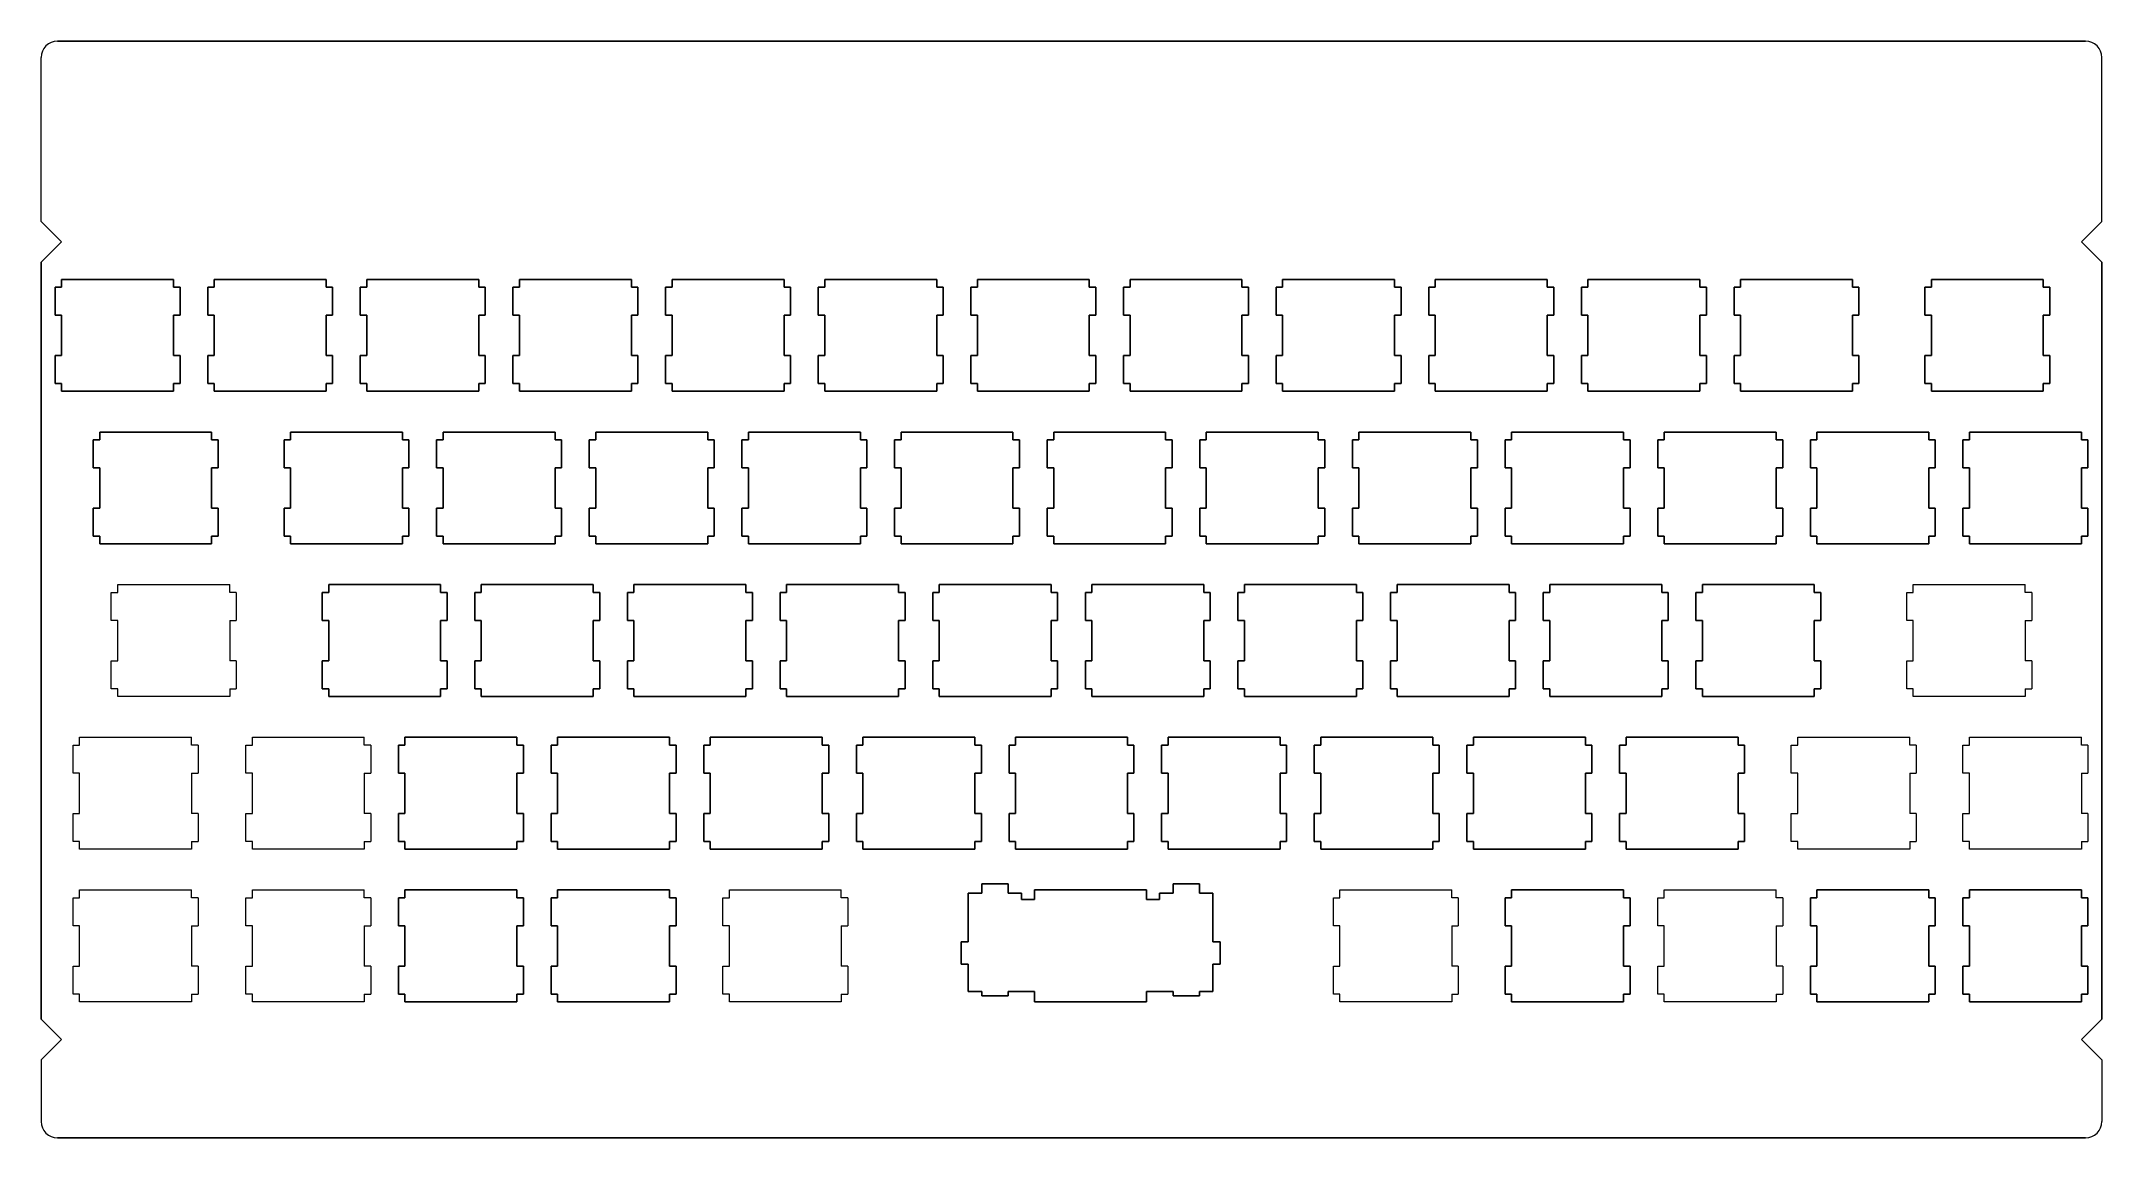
# Model space of a CAD drawing. Header units: inches. Extents: x 0.2 to 10.4, y -0.2 to 5.2.
import ezdxf

# ---------------------------------------------------------------- set-up
doc = ezdxf.new("R2010")
doc.units = ezdxf.units.IN
doc.header["$MEASUREMENT"] = 0
doc.layers.get('0').update_dxf_attribs({"lineweight": 0, "true_color": 0xffffff})
doc.layers.add('BLACK', color=1, linetype='Continuous', true_color=0xff0000)

msp = doc.modelspace()

# ---------------------------------------------------------------- linework, layer by layer
for p, q in [((0.225, 4.295), (0.225, 5.1)), ((10.35, 4.295), (10.35, 5.1)), ((0.225, 0.175), (0.225, -0.1275)), ((10.35, 0.175), (10.35, -0.1275))]:
    msp.add_line(p, q)
at = {"color": 7, "true_color": 0xffffff}
for p, q in [((0.56925, 2.4714), (0.60125, 2.4714)), ((0.56925, 2.3336), (0.56925, 2.4714)), ((0.60125, 2.4714), (0.60125, 2.51)), ((0.60125, 2.51), (1.15125, 2.51)), ((1.15125, 2.4714), (1.15125, 2.51)), ((1.18325, 2.4714), (1.15125, 2.4714)), ((1.18325, 2.4714), (1.18325, 2.3336)), ((9.39175, 2.4714), (9.42375, 2.4714)), ((9.39175, 2.3336), (9.39175, 2.4714)), ((9.42375, 2.4714), (9.42375, 2.51)), ((9.42375, 2.51), (9.97375, 2.51)), ((9.97375, 2.4714), (9.97375, 2.51)), ((10.00575, 2.4714), (9.97375, 2.4714)), ((10.00575, 2.4714), (10.00575, 2.3336)), ((0.60125, 2.3336), (0.56925, 2.3336)), ((0.60125, 2.1364), (0.60125, 2.3336)), ((1.15125, 2.3336), (1.15125, 2.1364)), ((1.15125, 2.3336), (1.18325, 2.3336)), ((9.42375, 2.3336), (9.39175, 2.3336)), ((9.42375, 2.1364), (9.42375, 2.3336)), ((9.97375, 2.3336), (10.00575, 2.3336)), ((9.97375, 2.3336), (9.97375, 2.1364)), ((0.56925, 2.1364), (0.60125, 2.1364)), ((0.56925, 1.9986), (0.56925, 2.1364)), ((1.18325, 2.1364), (1.15125, 2.1364)), ((1.18325, 2.1364), (1.18325, 1.9986)), ((9.39175, 2.1364), (9.42375, 2.1364)), ((9.39175, 1.9986), (9.39175, 2.1364)), ((10.00575, 2.1364), (9.97375, 2.1364)), ((10.00575, 2.1364), (10.00575, 1.9986)), ((0.60125, 1.9986), (0.56925, 1.9986)), ((0.60125, 1.96), (0.60125, 1.9986)), ((1.15125, 1.96), (0.60125, 1.96)), ((1.15125, 1.9986), (1.15125, 1.96)), ((1.15125, 1.9986), (1.18325, 1.9986)), ((9.42375, 1.9986), (9.39175, 1.9986)), ((9.42375, 1.96), (9.42375, 1.9986)), ((9.97375, 1.96), (9.42375, 1.96)), ((9.97375, 1.9986), (9.97375, 1.96)), ((9.97375, 1.9986), (10.00575, 1.9986)), ((0.38175, 1.7214), (0.41375, 1.7214)), ((0.38175, 1.5836), (0.38175, 1.7214)), ((0.41375, 1.7214), (0.41375, 1.76)), ((0.41375, 1.76), (0.96375, 1.76)), ((0.96375, 1.7214), (0.96375, 1.76)), ((0.99575, 1.7214), (0.96375, 1.7214)), ((0.99575, 1.7214), (0.99575, 1.5836)), ((1.2305, 1.7214), (1.2625, 1.7214)), ((1.2305, 1.5836), (1.2305, 1.7214)), ((1.2625, 1.7214), (1.2625, 1.76)), ((1.2625, 1.76), (1.8125, 1.76)), ((1.8125, 1.7214), (1.8125, 1.76)), ((1.8445, 1.7214), (1.8125, 1.7214)), ((1.8445, 1.7214), (1.8445, 1.5836)), ((8.82425, 1.7214), (8.85625, 1.7214)), ((8.82425, 1.5836), (8.82425, 1.7214)), ((8.85625, 1.7214), (8.85625, 1.76)), ((8.85625, 1.76), (9.40625, 1.76)), ((9.40625, 1.7214), (9.40625, 1.76)), ((9.43825, 1.7214), (9.40625, 1.7214)), ((9.43825, 1.7214), (9.43825, 1.5836)), ((9.668, 1.7214), (9.7, 1.7214)), ((9.668, 1.5836), (9.668, 1.7214)), ((9.7, 1.7214), (9.7, 1.76)), ((9.7, 1.76), (10.25, 1.76)), ((10.25, 1.7214), (10.25, 1.76)), ((10.282, 1.7214), (10.25, 1.7214)), ((10.282, 1.7214), (10.282, 1.5836)), ((0.41375, 1.5836), (0.38175, 1.5836)), ((0.41375, 1.3864), (0.41375, 1.5836)), ((0.96375, 1.5836), (0.99575, 1.5836)), ((0.96375, 1.5836), (0.96375, 1.3864)), ((1.2625, 1.5836), (1.2305, 1.5836)), ((1.2625, 1.3864), (1.2625, 1.5836)), ((1.8125, 1.5836), (1.8445, 1.5836)), ((1.8125, 1.5836), (1.8125, 1.3864)), ((8.85625, 1.5836), (8.82425, 1.5836)), ((8.85625, 1.3864), (8.85625, 1.5836)), ((9.40625, 1.5836), (9.43825, 1.5836)), ((9.40625, 1.5836), (9.40625, 1.3864)), ((9.7, 1.5836), (9.668, 1.5836)), ((9.7, 1.3864), (9.7, 1.5836)), ((10.25, 1.5836), (10.282, 1.5836)), ((10.25, 1.5836), (10.25, 1.3864)), ((0.38175, 1.3864), (0.41375, 1.3864)), ((0.38175, 1.2486), (0.38175, 1.3864)), ((0.99575, 1.3864), (0.96375, 1.3864)), ((0.99575, 1.3864), (0.99575, 1.2486)), ((1.2305, 1.3864), (1.2625, 1.3864)), ((1.2305, 1.2486), (1.2305, 1.3864)), ((1.8445, 1.3864), (1.8125, 1.3864)), ((1.8445, 1.3864), (1.8445, 1.2486)), ((8.82425, 1.3864), (8.85625, 1.3864)), ((8.82425, 1.2486), (8.82425, 1.3864)), ((9.43825, 1.3864), (9.40625, 1.3864)), ((9.43825, 1.3864), (9.43825, 1.2486)), ((9.668, 1.3864), (9.7, 1.3864)), ((9.668, 1.2486), (9.668, 1.3864)), ((10.282, 1.3864), (10.25, 1.3864)), ((10.282, 1.3864), (10.282, 1.2486)), ((0.41375, 1.2486), (0.38175, 1.2486)), ((0.41375, 1.21), (0.41375, 1.2486)), ((0.96375, 1.2486), (0.99575, 1.2486)), ((0.96375, 1.2486), (0.96375, 1.21)), ((1.2625, 1.2486), (1.2305, 1.2486)), ((1.2625, 1.21), (1.2625, 1.2486)), ((1.8125, 1.2486), (1.8125, 1.21)), ((1.8125, 1.2486), (1.8445, 1.2486)), ((8.85625, 1.2486), (8.82425, 1.2486)), ((8.85625, 1.21), (8.85625, 1.2486)), ((9.40625, 1.2486), (9.40625, 1.21)), ((9.40625, 1.2486), (9.43825, 1.2486)), ((9.7, 1.2486), (9.668, 1.2486)), ((9.7, 1.21), (9.7, 1.2486)), ((10.25, 1.2486), (10.25, 1.21)), ((10.25, 1.2486), (10.282, 1.2486)), ((0.96375, 1.21), (0.41375, 1.21)), ((1.8125, 1.21), (1.2625, 1.21)), ((9.40625, 1.21), (8.85625, 1.21)), ((10.25, 1.21), (9.7, 1.21)), ((0.38175, 0.8336), (0.38175, 0.9714)), ((0.38175, 0.9714), (0.41375, 0.9714)), ((0.41375, 0.9714), (0.41375, 1.01)), ((0.41375, 1.01), (0.96375, 1.01)), ((0.96375, 0.9714), (0.96375, 1.01)), ((0.99575, 0.9714), (0.96375, 0.9714)), ((0.99575, 0.9714), (0.99575, 0.8336)), ((1.2305, 0.8336), (1.2305, 0.9714)), ((1.2305, 0.9714), (1.2625, 0.9714)), ((1.2625, 0.9714), (1.2625, 1.01)), ((1.2625, 1.01), (1.8125, 1.01)), ((1.8125, 0.9714), (1.8125, 1.01)), ((1.8445, 0.9714), (1.8125, 0.9714)), ((1.8445, 0.9714), (1.8445, 0.8336)), ((3.57425, 0.9714), (3.60625, 0.9714)), ((3.57425, 0.8336), (3.57425, 0.9714)), ((3.60625, 0.9714), (3.60625, 1.01)), ((3.60625, 1.01), (4.15625, 1.01)), ((4.15625, 0.9714), (4.15625, 1.01)), ((4.18825, 0.9714), (4.15625, 0.9714)), ((4.18825, 0.9714), (4.18825, 0.8336)), ((6.57425, 0.8336), (6.57425, 0.9714)), ((6.57425, 0.9714), (6.60625, 0.9714)), ((6.60625, 0.9714), (6.60625, 1.01)), ((6.60625, 1.01), (7.15625, 1.01)), ((7.15625, 0.9714), (7.15625, 1.01)), ((7.18825, 0.9714), (7.15625, 0.9714)), ((7.18825, 0.9714), (7.18825, 0.8336)), ((8.168, 0.9714), (8.2, 0.9714)), ((8.168, 0.8336), (8.168, 0.9714)), ((8.2, 0.9714), (8.2, 1.01)), ((8.2, 1.01), (8.75, 1.01)), ((8.75, 0.9714), (8.75, 1.01)), ((8.782, 0.9714), (8.75, 0.9714)), ((8.782, 0.9714), (8.782, 0.8336)), ((0.41375, 0.8336), (0.38175, 0.8336)), ((0.41375, 0.6364), (0.41375, 0.8336)), ((0.96375, 0.8336), (0.99575, 0.8336)), ((0.96375, 0.8336), (0.96375, 0.6364)), ((1.2625, 0.8336), (1.2305, 0.8336)), ((1.2625, 0.6364), (1.2625, 0.8336)), ((1.8125, 0.8336), (1.8445, 0.8336)), ((1.8125, 0.8336), (1.8125, 0.6364)), ((3.60625, 0.8336), (3.57425, 0.8336)), ((3.60625, 0.6364), (3.60625, 0.8336)), ((4.15625, 0.8336), (4.15625, 0.6364)), ((4.15625, 0.8336), (4.18825, 0.8336)), ((6.60625, 0.8336), (6.57425, 0.8336)), ((6.60625, 0.6364), (6.60625, 0.8336)), ((7.15625, 0.8336), (7.18825, 0.8336)), ((7.15625, 0.8336), (7.15625, 0.6364)), ((8.2, 0.8336), (8.168, 0.8336)), ((8.2, 0.6364), (8.2, 0.8336)), ((8.75, 0.8336), (8.782, 0.8336)), ((8.75, 0.8336), (8.75, 0.6364)), ((0.38175, 0.4986), (0.38175, 0.6364)), ((0.38175, 0.6364), (0.41375, 0.6364)), ((0.99575, 0.6364), (0.96375, 0.6364)), ((0.99575, 0.6364), (0.99575, 0.4986)), ((1.2305, 0.4986), (1.2305, 0.6364)), ((1.2305, 0.6364), (1.2625, 0.6364)), ((1.8445, 0.6364), (1.8125, 0.6364)), ((1.8445, 0.6364), (1.8445, 0.4986)), ((3.57425, 0.6364), (3.60625, 0.6364)), ((3.57425, 0.4986), (3.57425, 0.6364)), ((4.18825, 0.6364), (4.15625, 0.6364)), ((4.18825, 0.6364), (4.18825, 0.4986)), ((6.57425, 0.4986), (6.57425, 0.6364)), ((6.57425, 0.6364), (6.60625, 0.6364)), ((7.18825, 0.6364), (7.15625, 0.6364)), ((7.18825, 0.6364), (7.18825, 0.4986)), ((8.168, 0.6364), (8.2, 0.6364)), ((8.168, 0.4986), (8.168, 0.6364)), ((8.782, 0.6364), (8.75, 0.6364)), ((8.782, 0.6364), (8.782, 0.4986)), ((0.41375, 0.4986), (0.38175, 0.4986)), ((0.41375, 0.46), (0.41375, 0.4986)), ((0.96375, 0.46), (0.41375, 0.46)), ((0.96375, 0.4986), (0.99575, 0.4986)), ((0.96375, 0.4986), (0.96375, 0.46)), ((1.2625, 0.4986), (1.2305, 0.4986)), ((1.2625, 0.46), (1.2625, 0.4986)), ((1.8125, 0.46), (1.2625, 0.46)), ((1.8125, 0.4986), (1.8445, 0.4986)), ((1.8125, 0.4986), (1.8125, 0.46)), ((3.60625, 0.4986), (3.57425, 0.4986)), ((3.60625, 0.46), (3.60625, 0.4986)), ((4.15625, 0.46), (3.60625, 0.46)), ((4.15625, 0.4986), (4.18825, 0.4986)), ((4.15625, 0.4986), (4.15625, 0.46)), ((6.60625, 0.4986), (6.57425, 0.4986)), ((6.60625, 0.46), (6.60625, 0.4986)), ((7.15625, 0.46), (6.60625, 0.46)), ((7.15625, 0.4986), (7.18825, 0.4986)), ((7.15625, 0.4986), (7.15625, 0.46)), ((8.2, 0.4986), (8.168, 0.4986)), ((8.2, 0.46), (8.2, 0.4986)), ((8.75, 0.46), (8.2, 0.46)), ((8.75, 0.4986), (8.75, 0.46)), ((8.75, 0.4986), (8.782, 0.4986))]:
    msp.add_line(p, q, dxfattribs=at)
for centre, start, end in [((0.305, 5.1), 90, 180), ((10.27, 5.1), 0, 90), ((0.305, -0.1275), 180, 270), ((10.27, -0.1275), 270, 0)]:
    msp.add_arc(centre, 0.08, start, end, dxfattribs=at)
at = {"layer": 'BLACK', "color": 7, "true_color": 0xffffff}
for p, q in [((10.27, 5.18), (0.305, 5.18)), ((0.325, 4.195), (0.225, 4.295)), ((10.35, 4.295), (10.25, 4.195)), ((0.325, 4.195), (0.225, 4.095)), ((10.25, 4.195), (10.35, 4.095)), ((0.225, 4.095), (0.225, 0.375)), ((10.35, 4.095), (10.35, 0.375)), ((0.293, 3.8336), (0.293, 3.9714)), ((0.293, 3.9714), (0.325, 3.9714)), ((0.325, 4.01), (0.875, 4.01)), ((0.325, 3.9714), (0.325, 4.01)), ((0.875, 4.01), (0.875, 3.9714)), ((0.875, 3.9714), (0.907, 3.9714)), ((0.907, 3.9714), (0.907, 3.8336)), ((1.043, 3.8336), (1.043, 3.9714)), ((1.043, 3.9714), (1.075, 3.9714)), ((1.075, 4.01), (1.625, 4.01)), ((1.075, 3.9714), (1.075, 4.01)), ((1.625, 4.01), (1.625, 3.9714)), ((1.625, 3.9714), (1.657, 3.9714)), ((1.657, 3.9714), (1.657, 3.8336)), ((1.793, 3.8336), (1.793, 3.9714)), ((1.793, 3.9714), (1.825, 3.9714)), ((1.825, 4.01), (2.375, 4.01)), ((1.825, 3.9714), (1.825, 4.01)), ((2.375, 4.01), (2.375, 3.9714)), ((2.375, 3.9714), (2.407, 3.9714)), ((2.407, 3.9714), (2.407, 3.8336)), ((2.543, 3.8336), (2.543, 3.9714)), ((2.543, 3.9714), (2.575, 3.9714)), ((2.575, 4.01), (3.125, 4.01)), ((2.575, 3.9714), (2.575, 4.01)), ((3.125, 4.01), (3.125, 3.9714)), ((3.125, 3.9714), (3.157, 3.9714)), ((3.157, 3.9714), (3.157, 3.8336)), ((3.293, 3.8336), (3.293, 3.9714)), ((3.293, 3.9714), (3.325, 3.9714)), ((3.325, 3.9714), (3.325, 4.01)), ((3.325, 4.01), (3.875, 4.01)), ((3.875, 4.01), (3.875, 3.9714)), ((3.875, 3.9714), (3.907, 3.9714)), ((3.907, 3.9714), (3.907, 3.8336)), ((4.043, 3.8336), (4.043, 3.9714)), ((4.043, 3.9714), (4.075, 3.9714)), ((4.075, 3.9714), (4.075, 4.01)), ((4.075, 4.01), (4.625, 4.01)), ((4.625, 4.01), (4.625, 3.9714)), ((4.625, 3.9714), (4.657, 3.9714)), ((4.657, 3.9714), (4.657, 3.8336)), ((4.793, 3.8336), (4.793, 3.9714)), ((4.793, 3.9714), (4.825, 3.9714)), ((4.825, 4.01), (5.375, 4.01)), ((4.825, 3.9714), (4.825, 4.01)), ((5.375, 4.01), (5.375, 3.9714)), ((5.375, 3.9714), (5.407, 3.9714)), ((5.407, 3.9714), (5.407, 3.8336)), ((5.543, 3.8336), (5.543, 3.9714)), ((5.543, 3.9714), (5.575, 3.9714)), ((5.575, 4.01), (6.125, 4.01)), ((5.575, 3.9714), (5.575, 4.01)), ((6.125, 4.01), (6.125, 3.9714)), ((6.125, 3.9714), (6.157, 3.9714)), ((6.157, 3.9714), (6.157, 3.8336)), ((6.293, 3.8336), (6.293, 3.9714)), ((6.293, 3.9714), (6.325, 3.9714)), ((6.325, 4.01), (6.875, 4.01)), ((6.325, 3.9714), (6.325, 4.01)), ((6.875, 4.01), (6.875, 3.9714)), ((6.875, 3.9714), (6.907, 3.9714)), ((6.907, 3.9714), (6.907, 3.8336)), ((7.043, 3.8336), (7.043, 3.9714)), ((7.043, 3.9714), (7.075, 3.9714)), ((7.075, 4.01), (7.625, 4.01)), ((7.075, 3.9714), (7.075, 4.01)), ((7.625, 4.01), (7.625, 3.9714)), ((7.625, 3.9714), (7.657, 3.9714)), ((7.657, 3.9714), (7.657, 3.8336)), ((7.793, 3.8336), (7.793, 3.9714)), ((7.793, 3.9714), (7.825, 3.9714)), ((7.825, 4.01), (8.375, 4.01)), ((7.825, 3.9714), (7.825, 4.01)), ((8.375, 4.01), (8.375, 3.9714)), ((8.375, 3.9714), (8.407, 3.9714)), ((8.407, 3.9714), (8.407, 3.8336)), ((8.543, 3.8336), (8.543, 3.9714)), ((8.543, 3.9714), (8.575, 3.9714)), ((8.575, 4.01), (9.125, 4.01)), ((8.575, 3.9714), (8.575, 4.01)), ((9.125, 4.01), (9.125, 3.9714)), ((9.125, 3.9714), (9.157, 3.9714)), ((9.157, 3.9714), (9.157, 3.8336)), ((9.4805, 3.8336), (9.4805, 3.9714)), ((9.4805, 3.9714), (9.5125, 3.9714)), ((9.5125, 3.9714), (9.5125, 4.01)), ((9.5125, 4.01), (10.0625, 4.01)), ((10.0625, 4.01), (10.0625, 3.9714)), ((10.0625, 3.9714), (10.0945, 3.9714)), ((10.0945, 3.9714), (10.0945, 3.8336)), ((0.325, 3.8336), (0.293, 3.8336)), ((0.325, 3.6364), (0.325, 3.8336)), ((0.907, 3.8336), (0.875, 3.8336)), ((0.875, 3.8336), (0.875, 3.6364)), ((1.075, 3.8336), (1.043, 3.8336)), ((1.075, 3.6364), (1.075, 3.8336)), ((1.657, 3.8336), (1.625, 3.8336)), ((1.625, 3.8336), (1.625, 3.6364)), ((1.825, 3.8336), (1.793, 3.8336)), ((1.825, 3.6364), (1.825, 3.8336)), ((2.407, 3.8336), (2.375, 3.8336)), ((2.375, 3.8336), (2.375, 3.6364)), ((2.575, 3.8336), (2.543, 3.8336)), ((2.575, 3.6364), (2.575, 3.8336)), ((3.157, 3.8336), (3.125, 3.8336)), ((3.125, 3.8336), (3.125, 3.6364)), ((3.325, 3.8336), (3.293, 3.8336)), ((3.325, 3.6364), (3.325, 3.8336)), ((3.907, 3.8336), (3.875, 3.8336)), ((3.875, 3.8336), (3.875, 3.6364)), ((4.075, 3.8336), (4.043, 3.8336)), ((4.075, 3.6364), (4.075, 3.8336)), ((4.657, 3.8336), (4.625, 3.8336)), ((4.625, 3.8336), (4.625, 3.6364)), ((4.825, 3.8336), (4.793, 3.8336)), ((4.825, 3.6364), (4.825, 3.8336)), ((5.407, 3.8336), (5.375, 3.8336)), ((5.375, 3.8336), (5.375, 3.6364)), ((5.575, 3.8336), (5.543, 3.8336)), ((5.575, 3.6364), (5.575, 3.8336)), ((6.157, 3.8336), (6.125, 3.8336)), ((6.125, 3.8336), (6.125, 3.6364)), ((6.325, 3.8336), (6.293, 3.8336)), ((6.325, 3.6364), (6.325, 3.8336)), ((6.907, 3.8336), (6.875, 3.8336)), ((6.875, 3.8336), (6.875, 3.6364)), ((7.075, 3.8336), (7.043, 3.8336)), ((7.075, 3.6364), (7.075, 3.8336)), ((7.657, 3.8336), (7.625, 3.8336)), ((7.625, 3.8336), (7.625, 3.6364)), ((7.825, 3.8336), (7.793, 3.8336)), ((7.825, 3.6364), (7.825, 3.8336)), ((8.407, 3.8336), (8.375, 3.8336)), ((8.375, 3.8336), (8.375, 3.6364)), ((8.575, 3.8336), (8.543, 3.8336)), ((8.575, 3.6364), (8.575, 3.8336)), ((9.157, 3.8336), (9.125, 3.8336)), ((9.125, 3.8336), (9.125, 3.6364)), ((9.5125, 3.8336), (9.4805, 3.8336)), ((9.5125, 3.6364), (9.5125, 3.8336)), ((10.0945, 3.8336), (10.0625, 3.8336)), ((10.0625, 3.8336), (10.0625, 3.6364)), ((0.293, 3.4986), (0.293, 3.6364)), ((0.293, 3.6364), (0.325, 3.6364)), ((0.875, 3.6364), (0.907, 3.6364)), ((0.907, 3.6364), (0.907, 3.4986)), ((1.043, 3.4986), (1.043, 3.6364)), ((1.043, 3.6364), (1.075, 3.6364)), ((1.625, 3.6364), (1.657, 3.6364)), ((1.657, 3.6364), (1.657, 3.4986)), ((1.793, 3.4986), (1.793, 3.6364)), ((1.793, 3.6364), (1.825, 3.6364)), ((2.375, 3.6364), (2.407, 3.6364)), ((2.407, 3.6364), (2.407, 3.4986)), ((2.543, 3.4986), (2.543, 3.6364)), ((2.543, 3.6364), (2.575, 3.6364)), ((3.125, 3.6364), (3.157, 3.6364)), ((3.157, 3.6364), (3.157, 3.4986)), ((3.293, 3.4986), (3.293, 3.6364)), ((3.293, 3.6364), (3.325, 3.6364)), ((3.875, 3.6364), (3.907, 3.6364)), ((3.907, 3.6364), (3.907, 3.4986)), ((4.043, 3.4986), (4.043, 3.6364)), ((4.043, 3.6364), (4.075, 3.6364)), ((4.625, 3.6364), (4.657, 3.6364)), ((4.657, 3.6364), (4.657, 3.4986)), ((4.793, 3.4986), (4.793, 3.6364)), ((4.793, 3.6364), (4.825, 3.6364)), ((5.375, 3.6364), (5.407, 3.6364)), ((5.407, 3.6364), (5.407, 3.4986)), ((5.543, 3.4986), (5.543, 3.6364)), ((5.543, 3.6364), (5.575, 3.6364)), ((6.125, 3.6364), (6.157, 3.6364)), ((6.157, 3.6364), (6.157, 3.4986)), ((6.293, 3.4986), (6.293, 3.6364)), ((6.293, 3.6364), (6.325, 3.6364)), ((6.875, 3.6364), (6.907, 3.6364)), ((6.907, 3.6364), (6.907, 3.4986)), ((7.043, 3.4986), (7.043, 3.6364)), ((7.043, 3.6364), (7.075, 3.6364)), ((7.625, 3.6364), (7.657, 3.6364)), ((7.657, 3.6364), (7.657, 3.4986)), ((7.793, 3.4986), (7.793, 3.6364)), ((7.793, 3.6364), (7.825, 3.6364)), ((8.375, 3.6364), (8.407, 3.6364)), ((8.407, 3.6364), (8.407, 3.4986)), ((8.543, 3.4986), (8.543, 3.6364)), ((8.543, 3.6364), (8.575, 3.6364)), ((9.125, 3.6364), (9.157, 3.6364)), ((9.157, 3.6364), (9.157, 3.4986)), ((9.4805, 3.4986), (9.4805, 3.6364)), ((9.4805, 3.6364), (9.5125, 3.6364)), ((10.0625, 3.6364), (10.0945, 3.6364)), ((10.0945, 3.6364), (10.0945, 3.4986)), ((0.325, 3.4986), (0.293, 3.4986)), ((0.325, 3.46), (0.325, 3.4986)), ((0.875, 3.46), (0.325, 3.46)), ((0.907, 3.4986), (0.875, 3.4986)), ((0.875, 3.4986), (0.875, 3.46)), ((1.075, 3.4986), (1.043, 3.4986)), ((1.075, 3.46), (1.075, 3.4986)), ((1.625, 3.46), (1.075, 3.46)), ((1.657, 3.4986), (1.625, 3.4986)), ((1.625, 3.4986), (1.625, 3.46)), ((1.825, 3.4986), (1.793, 3.4986)), ((1.825, 3.46), (1.825, 3.4986)), ((2.375, 3.46), (1.825, 3.46)), ((2.407, 3.4986), (2.375, 3.4986)), ((2.375, 3.4986), (2.375, 3.46)), ((2.575, 3.4986), (2.543, 3.4986)), ((2.575, 3.46), (2.575, 3.4986)), ((3.125, 3.46), (2.575, 3.46)), ((3.157, 3.4986), (3.125, 3.4986)), ((3.125, 3.4986), (3.125, 3.46)), ((3.325, 3.4986), (3.293, 3.4986)), ((3.325, 3.46), (3.325, 3.4986)), ((3.875, 3.46), (3.325, 3.46)), ((3.907, 3.4986), (3.875, 3.4986)), ((3.875, 3.4986), (3.875, 3.46)), ((4.075, 3.4986), (4.043, 3.4986)), ((4.075, 3.46), (4.075, 3.4986)), ((4.625, 3.46), (4.075, 3.46)), ((4.657, 3.4986), (4.625, 3.4986)), ((4.625, 3.4986), (4.625, 3.46)), ((4.825, 3.4986), (4.793, 3.4986)), ((4.825, 3.46), (4.825, 3.4986)), ((5.375, 3.46), (4.825, 3.46)), ((5.407, 3.4986), (5.375, 3.4986)), ((5.375, 3.4986), (5.375, 3.46)), ((5.575, 3.4986), (5.543, 3.4986)), ((5.575, 3.46), (5.575, 3.4986)), ((6.125, 3.46), (5.575, 3.46)), ((6.157, 3.4986), (6.125, 3.4986)), ((6.125, 3.4986), (6.125, 3.46)), ((6.325, 3.4986), (6.293, 3.4986)), ((6.325, 3.46), (6.325, 3.4986)), ((6.875, 3.46), (6.325, 3.46)), ((6.907, 3.4986), (6.875, 3.4986)), ((6.875, 3.4986), (6.875, 3.46)), ((7.075, 3.4986), (7.043, 3.4986)), ((7.075, 3.46), (7.075, 3.4986)), ((7.625, 3.46), (7.075, 3.46)), ((7.657, 3.4986), (7.625, 3.4986)), ((7.625, 3.4986), (7.625, 3.46)), ((7.825, 3.4986), (7.793, 3.4986)), ((7.825, 3.46), (7.825, 3.4986)), ((8.375, 3.46), (7.825, 3.46)), ((8.407, 3.4986), (8.375, 3.4986)), ((8.375, 3.4986), (8.375, 3.46)), ((8.575, 3.4986), (8.543, 3.4986)), ((8.575, 3.46), (8.575, 3.4986)), ((9.125, 3.46), (8.575, 3.46)), ((9.157, 3.4986), (9.125, 3.4986)), ((9.125, 3.4986), (9.125, 3.46)), ((9.5125, 3.4986), (9.4805, 3.4986)), ((9.5125, 3.46), (9.5125, 3.4986)), ((10.0625, 3.46), (9.5125, 3.46)), ((10.0625, 3.4986), (10.0625, 3.46)), ((10.0945, 3.4986), (10.0625, 3.4986)), ((0.5125, 3.26), (1.0625, 3.26)), ((0.5125, 3.2214), (0.5125, 3.26)), ((1.0625, 3.26), (1.0625, 3.2214)), ((1.45, 3.26), (2, 3.26)), ((1.45, 3.2214), (1.45, 3.26)), ((2, 3.26), (2, 3.2214)), ((2.2, 3.26), (2.75, 3.26)), ((2.2, 3.2214), (2.2, 3.26)), ((2.75, 3.26), (2.75, 3.2214)), ((2.95, 3.26), (3.5, 3.26)), ((2.95, 3.2214), (2.95, 3.26)), ((3.5, 3.26), (3.5, 3.2214)), ((3.7, 3.26), (4.25, 3.26)), ((3.7, 3.2214), (3.7, 3.26)), ((4.25, 3.26), (4.25, 3.2214)), ((4.45, 3.26), (5, 3.26)), ((4.45, 3.2214), (4.45, 3.26)), ((5, 3.26), (5, 3.2214)), ((5.2, 3.26), (5.75, 3.26)), ((5.2, 3.2214), (5.2, 3.26)), ((5.75, 3.26), (5.75, 3.2214)), ((5.95, 3.26), (6.5, 3.26)), ((5.95, 3.2214), (5.95, 3.26)), ((6.5, 3.26), (6.5, 3.2214)), ((6.7, 3.26), (7.25, 3.26)), ((6.7, 3.2214), (6.7, 3.26)), ((7.25, 3.26), (7.25, 3.2214)), ((7.45, 3.26), (8, 3.26)), ((7.45, 3.2214), (7.45, 3.26)), ((8, 3.26), (8, 3.2214)), ((8.2, 3.26), (8.75, 3.26)), ((8.2, 3.2214), (8.2, 3.26)), ((8.75, 3.26), (8.75, 3.2214)), ((8.95, 3.26), (9.5, 3.26)), ((8.95, 3.2214), (8.95, 3.26)), ((9.5, 3.26), (9.5, 3.2214)), ((9.7, 3.2214), (9.7, 3.26)), ((9.7, 3.26), (10.25, 3.26)), ((10.25, 3.26), (10.25, 3.2214)), ((0.4805, 3.0836), (0.4805, 3.2214)), ((0.4805, 3.2214), (0.5125, 3.2214)), ((1.0625, 3.2214), (1.0945, 3.2214)), ((1.0945, 3.2214), (1.0945, 3.0836)), ((1.418, 3.0836), (1.418, 3.2214)), ((1.418, 3.2214), (1.45, 3.2214)), ((2, 3.2214), (2.032, 3.2214)), ((2.032, 3.2214), (2.032, 3.0836)), ((2.168, 3.0836), (2.168, 3.2214)), ((2.168, 3.2214), (2.2, 3.2214)), ((2.75, 3.2214), (2.782, 3.2214)), ((2.782, 3.2214), (2.782, 3.0836)), ((2.918, 3.0836), (2.918, 3.2214)), ((2.918, 3.2214), (2.95, 3.2214)), ((3.5, 3.2214), (3.532, 3.2214)), ((3.532, 3.2214), (3.532, 3.0836)), ((3.668, 3.0836), (3.668, 3.2214)), ((3.668, 3.2214), (3.7, 3.2214)), ((4.25, 3.2214), (4.282, 3.2214)), ((4.282, 3.2214), (4.282, 3.0836)), ((4.418, 3.0836), (4.418, 3.2214)), ((4.418, 3.2214), (4.45, 3.2214)), ((5, 3.2214), (5.032, 3.2214)), ((5.032, 3.2214), (5.032, 3.0836)), ((5.168, 3.0836), (5.168, 3.2214)), ((5.168, 3.2214), (5.2, 3.2214)), ((5.75, 3.2214), (5.782, 3.2214)), ((5.782, 3.2214), (5.782, 3.0836)), ((5.918, 3.0836), (5.918, 3.2214)), ((5.918, 3.2214), (5.95, 3.2214)), ((6.5, 3.2214), (6.532, 3.2214)), ((6.532, 3.2214), (6.532, 3.0836)), ((6.668, 3.0836), (6.668, 3.2214)), ((6.668, 3.2214), (6.7, 3.2214)), ((7.25, 3.2214), (7.282, 3.2214)), ((7.282, 3.2214), (7.282, 3.0836)), ((7.418, 3.0836), (7.418, 3.2214)), ((7.418, 3.2214), (7.45, 3.2214)), ((8, 3.2214), (8.032, 3.2214)), ((8.032, 3.2214), (8.032, 3.0836)), ((8.168, 3.0836), (8.168, 3.2214)), ((8.168, 3.2214), (8.2, 3.2214)), ((8.75, 3.2214), (8.782, 3.2214)), ((8.782, 3.2214), (8.782, 3.0836)), ((8.918, 3.0836), (8.918, 3.2214)), ((8.918, 3.2214), (8.95, 3.2214)), ((9.5, 3.2214), (9.532, 3.2214)), ((9.532, 3.2214), (9.532, 3.0836)), ((9.668, 3.0836), (9.668, 3.2214)), ((9.668, 3.2214), (9.7, 3.2214)), ((10.25, 3.2214), (10.282, 3.2214)), ((10.282, 3.2214), (10.282, 3.0836)), ((0.5125, 3.0836), (0.4805, 3.0836)), ((0.5125, 2.8864), (0.5125, 3.0836)), ((1.0945, 3.0836), (1.0625, 3.0836)), ((1.0625, 3.0836), (1.0625, 2.8864)), ((1.45, 3.0836), (1.418, 3.0836)), ((1.45, 2.8864), (1.45, 3.0836)), ((2.032, 3.0836), (2, 3.0836)), ((2, 3.0836), (2, 2.8864)), ((2.2, 3.0836), (2.168, 3.0836)), ((2.2, 2.8864), (2.2, 3.0836)), ((2.782, 3.0836), (2.75, 3.0836)), ((2.75, 3.0836), (2.75, 2.8864)), ((2.95, 3.0836), (2.918, 3.0836)), ((2.95, 2.8864), (2.95, 3.0836)), ((3.532, 3.0836), (3.5, 3.0836)), ((3.5, 3.0836), (3.5, 2.8864)), ((3.7, 3.0836), (3.668, 3.0836)), ((3.7, 2.8864), (3.7, 3.0836)), ((4.282, 3.0836), (4.25, 3.0836)), ((4.25, 3.0836), (4.25, 2.8864)), ((4.45, 3.0836), (4.418, 3.0836)), ((4.45, 2.8864), (4.45, 3.0836)), ((5.032, 3.0836), (5, 3.0836)), ((5, 3.0836), (5, 2.8864)), ((5.2, 3.0836), (5.168, 3.0836)), ((5.2, 2.8864), (5.2, 3.0836)), ((5.782, 3.0836), (5.75, 3.0836)), ((5.75, 3.0836), (5.75, 2.8864)), ((5.95, 3.0836), (5.918, 3.0836)), ((5.95, 2.8864), (5.95, 3.0836)), ((6.532, 3.0836), (6.5, 3.0836)), ((6.5, 3.0836), (6.5, 2.8864)), ((6.7, 3.0836), (6.668, 3.0836)), ((6.7, 2.8864), (6.7, 3.0836)), ((7.282, 3.0836), (7.25, 3.0836)), ((7.25, 3.0836), (7.25, 2.8864)), ((7.45, 3.0836), (7.418, 3.0836)), ((7.45, 2.8864), (7.45, 3.0836)), ((8.032, 3.0836), (8, 3.0836)), ((8, 3.0836), (8, 2.8864)), ((8.2, 3.0836), (8.168, 3.0836)), ((8.2, 2.8864), (8.2, 3.0836)), ((8.782, 3.0836), (8.75, 3.0836)), ((8.75, 3.0836), (8.75, 2.8864)), ((8.95, 3.0836), (8.918, 3.0836)), ((8.95, 2.8864), (8.95, 3.0836)), ((9.532, 3.0836), (9.5, 3.0836)), ((9.5, 3.0836), (9.5, 2.8864)), ((9.7, 3.0836), (9.668, 3.0836)), ((9.7, 2.8864), (9.7, 3.0836)), ((10.282, 3.0836), (10.25, 3.0836)), ((10.25, 3.0836), (10.25, 2.8864)), ((0.4805, 2.7486), (0.4805, 2.8864)), ((0.4805, 2.8864), (0.5125, 2.8864)), ((1.0625, 2.8864), (1.0945, 2.8864)), ((1.0945, 2.8864), (1.0945, 2.7486)), ((1.418, 2.7486), (1.418, 2.8864)), ((1.418, 2.8864), (1.45, 2.8864)), ((2, 2.8864), (2.032, 2.8864)), ((2.032, 2.8864), (2.032, 2.7486)), ((2.168, 2.7486), (2.168, 2.8864)), ((2.168, 2.8864), (2.2, 2.8864)), ((2.75, 2.8864), (2.782, 2.8864)), ((2.782, 2.8864), (2.782, 2.7486)), ((2.918, 2.7486), (2.918, 2.8864)), ((2.918, 2.8864), (2.95, 2.8864)), ((3.5, 2.8864), (3.532, 2.8864)), ((3.532, 2.8864), (3.532, 2.7486)), ((3.668, 2.7486), (3.668, 2.8864)), ((3.668, 2.8864), (3.7, 2.8864)), ((4.25, 2.8864), (4.282, 2.8864)), ((4.282, 2.8864), (4.282, 2.7486)), ((4.418, 2.7486), (4.418, 2.8864)), ((4.418, 2.8864), (4.45, 2.8864)), ((5, 2.8864), (5.032, 2.8864)), ((5.032, 2.8864), (5.032, 2.7486)), ((5.168, 2.7486), (5.168, 2.8864)), ((5.168, 2.8864), (5.2, 2.8864)), ((5.75, 2.8864), (5.782, 2.8864)), ((5.782, 2.8864), (5.782, 2.7486)), ((5.918, 2.7486), (5.918, 2.8864)), ((5.918, 2.8864), (5.95, 2.8864)), ((6.5, 2.8864), (6.532, 2.8864)), ((6.532, 2.8864), (6.532, 2.7486)), ((6.668, 2.7486), (6.668, 2.8864)), ((6.668, 2.8864), (6.7, 2.8864)), ((7.25, 2.8864), (7.282, 2.8864)), ((7.282, 2.8864), (7.282, 2.7486)), ((7.418, 2.7486), (7.418, 2.8864)), ((7.418, 2.8864), (7.45, 2.8864)), ((8, 2.8864), (8.032, 2.8864)), ((8.032, 2.8864), (8.032, 2.7486)), ((8.168, 2.7486), (8.168, 2.8864)), ((8.168, 2.8864), (8.2, 2.8864)), ((8.75, 2.8864), (8.782, 2.8864)), ((8.782, 2.8864), (8.782, 2.7486)), ((8.918, 2.7486), (8.918, 2.8864)), ((8.918, 2.8864), (8.95, 2.8864)), ((9.5, 2.8864), (9.532, 2.8864)), ((9.532, 2.8864), (9.532, 2.7486)), ((9.668, 2.7486), (9.668, 2.8864)), ((9.668, 2.8864), (9.7, 2.8864)), ((10.25, 2.8864), (10.282, 2.8864)), ((10.282, 2.8864), (10.282, 2.7486)), ((0.5125, 2.7486), (0.4805, 2.7486)), ((0.5125, 2.71), (0.5125, 2.7486)), ((1.0945, 2.7486), (1.0625, 2.7486)), ((1.0625, 2.7486), (1.0625, 2.71)), ((1.45, 2.7486), (1.418, 2.7486)), ((1.45, 2.71), (1.45, 2.7486)), ((2.032, 2.7486), (2, 2.7486)), ((2, 2.7486), (2, 2.71)), ((2.2, 2.7486), (2.168, 2.7486)), ((2.2, 2.71), (2.2, 2.7486)), ((2.782, 2.7486), (2.75, 2.7486)), ((2.75, 2.7486), (2.75, 2.71)), ((2.95, 2.7486), (2.918, 2.7486)), ((2.95, 2.71), (2.95, 2.7486)), ((3.532, 2.7486), (3.5, 2.7486)), ((3.5, 2.7486), (3.5, 2.71)), ((3.7, 2.7486), (3.668, 2.7486)), ((3.7, 2.71), (3.7, 2.7486)), ((4.282, 2.7486), (4.25, 2.7486)), ((4.25, 2.7486), (4.25, 2.71)), ((4.45, 2.7486), (4.418, 2.7486)), ((4.45, 2.71), (4.45, 2.7486)), ((5.032, 2.7486), (5, 2.7486)), ((5, 2.7486), (5, 2.71)), ((5.2, 2.7486), (5.168, 2.7486)), ((5.2, 2.71), (5.2, 2.7486)), ((5.782, 2.7486), (5.75, 2.7486)), ((5.75, 2.7486), (5.75, 2.71)), ((5.95, 2.7486), (5.918, 2.7486)), ((5.95, 2.71), (5.95, 2.7486)), ((6.532, 2.7486), (6.5, 2.7486)), ((6.5, 2.7486), (6.5, 2.71)), ((6.7, 2.7486), (6.668, 2.7486)), ((6.7, 2.71), (6.7, 2.7486)), ((7.282, 2.7486), (7.25, 2.7486)), ((7.25, 2.7486), (7.25, 2.71)), ((7.45, 2.7486), (7.418, 2.7486)), ((7.45, 2.71), (7.45, 2.7486)), ((8.032, 2.7486), (8, 2.7486)), ((8, 2.7486), (8, 2.71)), ((8.2, 2.7486), (8.168, 2.7486)), ((8.2, 2.71), (8.2, 2.7486)), ((8.782, 2.7486), (8.75, 2.7486)), ((8.75, 2.7486), (8.75, 2.71)), ((8.95, 2.7486), (8.918, 2.7486)), ((8.95, 2.71), (8.95, 2.7486)), ((9.532, 2.7486), (9.5, 2.7486)), ((9.5, 2.7486), (9.5, 2.71)), ((9.7, 2.7486), (9.668, 2.7486)), ((9.7, 2.71), (9.7, 2.7486)), ((10.282, 2.7486), (10.25, 2.7486)), ((10.25, 2.7486), (10.25, 2.71)), ((1.0625, 2.71), (0.5125, 2.71)), ((2, 2.71), (1.45, 2.71)), ((2.75, 2.71), (2.2, 2.71)), ((3.5, 2.71), (2.95, 2.71)), ((4.25, 2.71), (3.7, 2.71)), ((5, 2.71), (4.45, 2.71)), ((5.75, 2.71), (5.2, 2.71)), ((6.5, 2.71), (5.95, 2.71)), ((7.25, 2.71), (6.7, 2.71)), ((8, 2.71), (7.45, 2.71)), ((8.75, 2.71), (8.2, 2.71)), ((9.5, 2.71), (8.95, 2.71)), ((10.25, 2.71), (9.7, 2.71)), ((1.6055, 2.3336), (1.6055, 2.4714)), ((1.6055, 2.4714), (1.6375, 2.4714)), ((1.6375, 2.51), (2.1875, 2.51)), ((1.6375, 2.4714), (1.6375, 2.51)), ((2.1875, 2.51), (2.1875, 2.4714)), ((2.1875, 2.4714), (2.2195, 2.4714)), ((2.2195, 2.4714), (2.2195, 2.3336)), ((2.3555, 2.3336), (2.3555, 2.4714)), ((2.3555, 2.4714), (2.3875, 2.4714)), ((2.3875, 2.51), (2.9375, 2.51)), ((2.3875, 2.4714), (2.3875, 2.51)), ((2.9375, 2.51), (2.9375, 2.4714)), ((2.9375, 2.4714), (2.9695, 2.4714)), ((2.9695, 2.4714), (2.9695, 2.3336)), ((3.1055, 2.3336), (3.1055, 2.4714)), ((3.1055, 2.4714), (3.1375, 2.4714)), ((3.1375, 2.51), (3.6875, 2.51)), ((3.1375, 2.4714), (3.1375, 2.51)), ((3.6875, 2.51), (3.6875, 2.4714)), ((3.6875, 2.4714), (3.7195, 2.4714)), ((3.7195, 2.4714), (3.7195, 2.3336)), ((3.8555, 2.3336), (3.8555, 2.4714)), ((3.8555, 2.4714), (3.8875, 2.4714)), ((3.8875, 2.51), (4.4375, 2.51)), ((3.8875, 2.4714), (3.8875, 2.51)), ((4.4375, 2.51), (4.4375, 2.4714)), ((4.4375, 2.4714), (4.4695, 2.4714)), ((4.4695, 2.4714), (4.4695, 2.3336)), ((4.6055, 2.3336), (4.6055, 2.4714)), ((4.6055, 2.4714), (4.6375, 2.4714)), ((4.6375, 2.51), (5.1875, 2.51)), ((4.6375, 2.4714), (4.6375, 2.51)), ((5.1875, 2.51), (5.1875, 2.4714)), ((5.1875, 2.4714), (5.2195, 2.4714)), ((5.2195, 2.4714), (5.2195, 2.3336)), ((5.3555, 2.3336), (5.3555, 2.4714)), ((5.3555, 2.4714), (5.3875, 2.4714)), ((5.3875, 2.51), (5.9375, 2.51)), ((5.3875, 2.4714), (5.3875, 2.51)), ((5.9375, 2.51), (5.9375, 2.4714)), ((5.9375, 2.4714), (5.9695, 2.4714)), ((5.9695, 2.4714), (5.9695, 2.3336)), ((6.1055, 2.3336), (6.1055, 2.4714)), ((6.1055, 2.4714), (6.1375, 2.4714)), ((6.1375, 2.51), (6.6875, 2.51)), ((6.1375, 2.4714), (6.1375, 2.51)), ((6.6875, 2.51), (6.6875, 2.4714)), ((6.6875, 2.4714), (6.7195, 2.4714)), ((6.7195, 2.4714), (6.7195, 2.3336)), ((6.8555, 2.3336), (6.8555, 2.4714)), ((6.8555, 2.4714), (6.8875, 2.4714)), ((6.8875, 2.51), (7.4375, 2.51)), ((6.8875, 2.4714), (6.8875, 2.51)), ((7.4375, 2.51), (7.4375, 2.4714)), ((7.4375, 2.4714), (7.4695, 2.4714)), ((7.4695, 2.4714), (7.4695, 2.3336)), ((7.6055, 2.3336), (7.6055, 2.4714)), ((7.6055, 2.4714), (7.6375, 2.4714)), ((7.6375, 2.51), (8.1875, 2.51)), ((7.6375, 2.4714), (7.6375, 2.51)), ((8.1875, 2.51), (8.1875, 2.4714)), ((8.1875, 2.4714), (8.2195, 2.4714)), ((8.2195, 2.4714), (8.2195, 2.3336)), ((8.3555, 2.3336), (8.3555, 2.4714)), ((8.3555, 2.4714), (8.3875, 2.4714)), ((8.3875, 2.51), (8.9375, 2.51)), ((8.3875, 2.4714), (8.3875, 2.51)), ((8.9375, 2.51), (8.9375, 2.4714)), ((8.9375, 2.4714), (8.9695, 2.4714)), ((8.9695, 2.4714), (8.9695, 2.3336)), ((1.6375, 2.3336), (1.6055, 2.3336)), ((1.6375, 2.1364), (1.6375, 2.3336)), ((2.2195, 2.3336), (2.1875, 2.3336)), ((2.1875, 2.3336), (2.1875, 2.1364)), ((2.3875, 2.3336), (2.3555, 2.3336)), ((2.3875, 2.1364), (2.3875, 2.3336)), ((2.9695, 2.3336), (2.9375, 2.3336)), ((2.9375, 2.3336), (2.9375, 2.1364)), ((3.1375, 2.3336), (3.1055, 2.3336)), ((3.1375, 2.1364), (3.1375, 2.3336)), ((3.7195, 2.3336), (3.6875, 2.3336)), ((3.6875, 2.3336), (3.6875, 2.1364)), ((3.8875, 2.3336), (3.8555, 2.3336)), ((3.8875, 2.1364), (3.8875, 2.3336)), ((4.4695, 2.3336), (4.4375, 2.3336)), ((4.4375, 2.3336), (4.4375, 2.1364)), ((4.6375, 2.3336), (4.6055, 2.3336)), ((4.6375, 2.1364), (4.6375, 2.3336)), ((5.2195, 2.3336), (5.1875, 2.3336)), ((5.1875, 2.3336), (5.1875, 2.1364)), ((5.3875, 2.3336), (5.3555, 2.3336)), ((5.3875, 2.1364), (5.3875, 2.3336)), ((5.9695, 2.3336), (5.9375, 2.3336)), ((5.9375, 2.3336), (5.9375, 2.1364)), ((6.1375, 2.3336), (6.1055, 2.3336)), ((6.1375, 2.1364), (6.1375, 2.3336)), ((6.7195, 2.3336), (6.6875, 2.3336)), ((6.6875, 2.3336), (6.6875, 2.1364)), ((6.8875, 2.3336), (6.8555, 2.3336)), ((6.8875, 2.1364), (6.8875, 2.3336)), ((7.4695, 2.3336), (7.4375, 2.3336)), ((7.4375, 2.3336), (7.4375, 2.1364)), ((7.6375, 2.3336), (7.6055, 2.3336)), ((7.6375, 2.1364), (7.6375, 2.3336)), ((8.2195, 2.3336), (8.1875, 2.3336)), ((8.1875, 2.3336), (8.1875, 2.1364)), ((8.3875, 2.3336), (8.3555, 2.3336)), ((8.3875, 2.1364), (8.3875, 2.3336)), ((8.9695, 2.3336), (8.9375, 2.3336)), ((8.9375, 2.3336), (8.9375, 2.1364)), ((1.6055, 1.9986), (1.6055, 2.1364)), ((1.6055, 2.1364), (1.6375, 2.1364)), ((2.1875, 2.1364), (2.2195, 2.1364)), ((2.2195, 2.1364), (2.2195, 1.9986)), ((2.3555, 1.9986), (2.3555, 2.1364)), ((2.3555, 2.1364), (2.3875, 2.1364)), ((2.9375, 2.1364), (2.9695, 2.1364)), ((2.9695, 2.1364), (2.9695, 1.9986)), ((3.1055, 1.9986), (3.1055, 2.1364)), ((3.1055, 2.1364), (3.1375, 2.1364)), ((3.6875, 2.1364), (3.7195, 2.1364)), ((3.7195, 2.1364), (3.7195, 1.9986)), ((3.8555, 1.9986), (3.8555, 2.1364)), ((3.8555, 2.1364), (3.8875, 2.1364)), ((4.4375, 2.1364), (4.4695, 2.1364)), ((4.4695, 2.1364), (4.4695, 1.9986)), ((4.6055, 1.9986), (4.6055, 2.1364)), ((4.6055, 2.1364), (4.6375, 2.1364)), ((5.1875, 2.1364), (5.2195, 2.1364)), ((5.2195, 2.1364), (5.2195, 1.9986)), ((5.3555, 1.9986), (5.3555, 2.1364)), ((5.3555, 2.1364), (5.3875, 2.1364)), ((5.9375, 2.1364), (5.9695, 2.1364)), ((5.9695, 2.1364), (5.9695, 1.9986)), ((6.1055, 1.9986), (6.1055, 2.1364)), ((6.1055, 2.1364), (6.1375, 2.1364)), ((6.6875, 2.1364), (6.7195, 2.1364)), ((6.7195, 2.1364), (6.7195, 1.9986)), ((6.8555, 1.9986), (6.8555, 2.1364)), ((6.8555, 2.1364), (6.8875, 2.1364)), ((7.4375, 2.1364), (7.4695, 2.1364)), ((7.4695, 2.1364), (7.4695, 1.9986)), ((7.6055, 1.9986), (7.6055, 2.1364)), ((7.6055, 2.1364), (7.6375, 2.1364)), ((8.1875, 2.1364), (8.2195, 2.1364)), ((8.2195, 2.1364), (8.2195, 1.9986)), ((8.3555, 1.9986), (8.3555, 2.1364)), ((8.3555, 2.1364), (8.3875, 2.1364)), ((8.9375, 2.1364), (8.9695, 2.1364)), ((8.9695, 2.1364), (8.9695, 1.9986)), ((1.6375, 1.9986), (1.6055, 1.9986)), ((1.6375, 1.96), (1.6375, 1.9986)), ((2.1875, 1.96), (1.6375, 1.96)), ((2.2195, 1.9986), (2.1875, 1.9986)), ((2.1875, 1.9986), (2.1875, 1.96)), ((2.3875, 1.9986), (2.3555, 1.9986)), ((2.3875, 1.96), (2.3875, 1.9986)), ((2.9375, 1.96), (2.3875, 1.96)), ((2.9695, 1.9986), (2.9375, 1.9986)), ((2.9375, 1.9986), (2.9375, 1.96)), ((3.1375, 1.9986), (3.1055, 1.9986)), ((3.1375, 1.96), (3.1375, 1.9986)), ((3.6875, 1.96), (3.1375, 1.96)), ((3.7195, 1.9986), (3.6875, 1.9986)), ((3.6875, 1.9986), (3.6875, 1.96)), ((3.8875, 1.9986), (3.8555, 1.9986)), ((3.8875, 1.96), (3.8875, 1.9986)), ((4.4375, 1.96), (3.8875, 1.96)), ((4.4695, 1.9986), (4.4375, 1.9986)), ((4.4375, 1.9986), (4.4375, 1.96)), ((4.6375, 1.9986), (4.6055, 1.9986)), ((4.6375, 1.96), (4.6375, 1.9986)), ((5.1875, 1.96), (4.6375, 1.96)), ((5.2195, 1.9986), (5.1875, 1.9986)), ((5.1875, 1.9986), (5.1875, 1.96)), ((5.3875, 1.9986), (5.3555, 1.9986)), ((5.3875, 1.96), (5.3875, 1.9986)), ((5.9375, 1.96), (5.3875, 1.96)), ((5.9695, 1.9986), (5.9375, 1.9986)), ((5.9375, 1.9986), (5.9375, 1.96)), ((6.1375, 1.9986), (6.1055, 1.9986)), ((6.1375, 1.96), (6.1375, 1.9986)), ((6.6875, 1.96), (6.1375, 1.96)), ((6.7195, 1.9986), (6.6875, 1.9986)), ((6.6875, 1.9986), (6.6875, 1.96)), ((6.8875, 1.9986), (6.8555, 1.9986)), ((6.8875, 1.96), (6.8875, 1.9986)), ((7.4375, 1.96), (6.8875, 1.96)), ((7.4695, 1.9986), (7.4375, 1.9986)), ((7.4375, 1.9986), (7.4375, 1.96)), ((7.6375, 1.9986), (7.6055, 1.9986)), ((7.6375, 1.96), (7.6375, 1.9986)), ((8.1875, 1.96), (7.6375, 1.96)), ((8.2195, 1.9986), (8.1875, 1.9986)), ((8.1875, 1.9986), (8.1875, 1.96)), ((8.3875, 1.9986), (8.3555, 1.9986)), ((8.3875, 1.96), (8.3875, 1.9986)), ((8.9375, 1.96), (8.3875, 1.96)), ((8.9695, 1.9986), (8.9375, 1.9986)), ((8.9375, 1.9986), (8.9375, 1.96)), ((1.9805, 1.5836), (1.9805, 1.7214)), ((1.9805, 1.7214), (2.0125, 1.7214)), ((2.0125, 1.76), (2.5625, 1.76)), ((2.0125, 1.7214), (2.0125, 1.76)), ((2.5625, 1.76), (2.5625, 1.7214)), ((2.5625, 1.7214), (2.5945, 1.7214)), ((2.5945, 1.7214), (2.5945, 1.5836)), ((2.7305, 1.5836), (2.7305, 1.7214)), ((2.7305, 1.7214), (2.7625, 1.7214)), ((2.7625, 1.76), (3.3125, 1.76)), ((2.7625, 1.7214), (2.7625, 1.76)), ((3.3125, 1.76), (3.3125, 1.7214)), ((3.3125, 1.7214), (3.3445, 1.7214)), ((3.3445, 1.7214), (3.3445, 1.5836)), ((3.4805, 1.5836), (3.4805, 1.7214)), ((3.4805, 1.7214), (3.5125, 1.7214)), ((3.5125, 1.76), (4.0625, 1.76)), ((3.5125, 1.7214), (3.5125, 1.76)), ((4.0625, 1.76), (4.0625, 1.7214)), ((4.0625, 1.7214), (4.0945, 1.7214)), ((4.0945, 1.7214), (4.0945, 1.5836)), ((4.2305, 1.5836), (4.2305, 1.7214)), ((4.2305, 1.7214), (4.2625, 1.7214)), ((4.2625, 1.76), (4.8125, 1.76)), ((4.2625, 1.7214), (4.2625, 1.76)), ((4.8125, 1.76), (4.8125, 1.7214)), ((4.8125, 1.7214), (4.8445, 1.7214)), ((4.8445, 1.7214), (4.8445, 1.5836)), ((4.9805, 1.5836), (4.9805, 1.7214)), ((4.9805, 1.7214), (5.0125, 1.7214)), ((5.0125, 1.76), (5.5625, 1.76)), ((5.0125, 1.7214), (5.0125, 1.76)), ((5.5625, 1.76), (5.5625, 1.7214)), ((5.5625, 1.7214), (5.5945, 1.7214)), ((5.5945, 1.7214), (5.5945, 1.5836)), ((5.7305, 1.5836), (5.7305, 1.7214)), ((5.7305, 1.7214), (5.7625, 1.7214)), ((5.7625, 1.76), (6.3125, 1.76)), ((5.7625, 1.7214), (5.7625, 1.76)), ((6.3125, 1.76), (6.3125, 1.7214)), ((6.3125, 1.7214), (6.3445, 1.7214)), ((6.3445, 1.7214), (6.3445, 1.5836)), ((6.4805, 1.5836), (6.4805, 1.7214)), ((6.4805, 1.7214), (6.5125, 1.7214)), ((6.5125, 1.76), (7.0625, 1.76)), ((6.5125, 1.7214), (6.5125, 1.76)), ((7.0625, 1.76), (7.0625, 1.7214)), ((7.0625, 1.7214), (7.0945, 1.7214)), ((7.0945, 1.7214), (7.0945, 1.5836)), ((7.2305, 1.5836), (7.2305, 1.7214)), ((7.2305, 1.7214), (7.2625, 1.7214)), ((7.2625, 1.76), (7.8125, 1.76)), ((7.2625, 1.7214), (7.2625, 1.76)), ((7.8125, 1.76), (7.8125, 1.7214)), ((7.8125, 1.7214), (7.8445, 1.7214)), ((7.8445, 1.7214), (7.8445, 1.5836)), ((7.9805, 1.5836), (7.9805, 1.7214)), ((7.9805, 1.7214), (8.0125, 1.7214)), ((8.0125, 1.76), (8.5625, 1.76)), ((8.0125, 1.7214), (8.0125, 1.76)), ((8.5625, 1.76), (8.5625, 1.7214)), ((8.5625, 1.7214), (8.5945, 1.7214)), ((8.5945, 1.7214), (8.5945, 1.5836)), ((2.0125, 1.5836), (1.9805, 1.5836)), ((2.0125, 1.3864), (2.0125, 1.5836)), ((2.5945, 1.5836), (2.5625, 1.5836)), ((2.5625, 1.5836), (2.5625, 1.3864)), ((2.7625, 1.5836), (2.7305, 1.5836)), ((2.7625, 1.3864), (2.7625, 1.5836)), ((3.3445, 1.5836), (3.3125, 1.5836)), ((3.3125, 1.5836), (3.3125, 1.3864)), ((3.5125, 1.5836), (3.4805, 1.5836)), ((3.5125, 1.3864), (3.5125, 1.5836)), ((4.0945, 1.5836), (4.0625, 1.5836)), ((4.0625, 1.5836), (4.0625, 1.3864)), ((4.2625, 1.5836), (4.2305, 1.5836)), ((4.2625, 1.3864), (4.2625, 1.5836)), ((4.8445, 1.5836), (4.8125, 1.5836)), ((4.8125, 1.5836), (4.8125, 1.3864)), ((5.0125, 1.5836), (4.9805, 1.5836)), ((5.0125, 1.3864), (5.0125, 1.5836)), ((5.5945, 1.5836), (5.5625, 1.5836)), ((5.5625, 1.5836), (5.5625, 1.3864)), ((5.7625, 1.5836), (5.7305, 1.5836)), ((5.7625, 1.3864), (5.7625, 1.5836)), ((6.3445, 1.5836), (6.3125, 1.5836)), ((6.3125, 1.5836), (6.3125, 1.3864)), ((6.5125, 1.5836), (6.4805, 1.5836)), ((6.5125, 1.3864), (6.5125, 1.5836)), ((7.0945, 1.5836), (7.0625, 1.5836)), ((7.0625, 1.5836), (7.0625, 1.3864)), ((7.2625, 1.5836), (7.2305, 1.5836)), ((7.2625, 1.3864), (7.2625, 1.5836)), ((7.8445, 1.5836), (7.8125, 1.5836)), ((7.8125, 1.5836), (7.8125, 1.3864)), ((8.0125, 1.5836), (7.9805, 1.5836)), ((8.0125, 1.3864), (8.0125, 1.5836)), ((8.5945, 1.5836), (8.5625, 1.5836)), ((8.5625, 1.5836), (8.5625, 1.3864)), ((1.9805, 1.2486), (1.9805, 1.3864)), ((1.9805, 1.3864), (2.0125, 1.3864)), ((2.5625, 1.3864), (2.5945, 1.3864)), ((2.5945, 1.3864), (2.5945, 1.2486)), ((2.7305, 1.2486), (2.7305, 1.3864)), ((2.7305, 1.3864), (2.7625, 1.3864)), ((3.3125, 1.3864), (3.3445, 1.3864)), ((3.3445, 1.3864), (3.3445, 1.2486)), ((3.4805, 1.2486), (3.4805, 1.3864)), ((3.4805, 1.3864), (3.5125, 1.3864)), ((4.0625, 1.3864), (4.0945, 1.3864)), ((4.0945, 1.3864), (4.0945, 1.2486)), ((4.2305, 1.2486), (4.2305, 1.3864)), ((4.2305, 1.3864), (4.2625, 1.3864)), ((4.8125, 1.3864), (4.8445, 1.3864)), ((4.8445, 1.3864), (4.8445, 1.2486)), ((4.9805, 1.2486), (4.9805, 1.3864)), ((4.9805, 1.3864), (5.0125, 1.3864)), ((5.5625, 1.3864), (5.5945, 1.3864)), ((5.5945, 1.3864), (5.5945, 1.2486)), ((5.7305, 1.2486), (5.7305, 1.3864)), ((5.7305, 1.3864), (5.7625, 1.3864)), ((6.3125, 1.3864), (6.3445, 1.3864)), ((6.3445, 1.3864), (6.3445, 1.2486)), ((6.4805, 1.2486), (6.4805, 1.3864)), ((6.4805, 1.3864), (6.5125, 1.3864)), ((7.0625, 1.3864), (7.0945, 1.3864)), ((7.0945, 1.3864), (7.0945, 1.2486)), ((7.2305, 1.2486), (7.2305, 1.3864)), ((7.2305, 1.3864), (7.2625, 1.3864)), ((7.8125, 1.3864), (7.8445, 1.3864)), ((7.8445, 1.3864), (7.8445, 1.2486)), ((7.9805, 1.2486), (7.9805, 1.3864)), ((7.9805, 1.3864), (8.0125, 1.3864)), ((8.5625, 1.3864), (8.5945, 1.3864)), ((8.5945, 1.3864), (8.5945, 1.2486)), ((2.0125, 1.2486), (1.9805, 1.2486)), ((2.0125, 1.21), (2.0125, 1.2486)), ((2.5945, 1.2486), (2.5625, 1.2486)), ((2.5625, 1.2486), (2.5625, 1.21)), ((2.7625, 1.2486), (2.7305, 1.2486)), ((2.7625, 1.21), (2.7625, 1.2486)), ((3.3445, 1.2486), (3.3125, 1.2486)), ((3.3125, 1.2486), (3.3125, 1.21)), ((3.5125, 1.2486), (3.4805, 1.2486)), ((3.5125, 1.21), (3.5125, 1.2486)), ((4.0945, 1.2486), (4.0625, 1.2486)), ((4.0625, 1.2486), (4.0625, 1.21)), ((4.2625, 1.2486), (4.2305, 1.2486)), ((4.2625, 1.21), (4.2625, 1.2486)), ((4.8445, 1.2486), (4.8125, 1.2486)), ((4.8125, 1.2486), (4.8125, 1.21)), ((5.0125, 1.2486), (4.9805, 1.2486)), ((5.0125, 1.21), (5.0125, 1.2486)), ((5.5945, 1.2486), (5.5625, 1.2486)), ((5.5625, 1.2486), (5.5625, 1.21)), ((5.7625, 1.2486), (5.7305, 1.2486)), ((5.7625, 1.21), (5.7625, 1.2486)), ((6.3445, 1.2486), (6.3125, 1.2486)), ((6.3125, 1.2486), (6.3125, 1.21)), ((6.5125, 1.2486), (6.4805, 1.2486)), ((6.5125, 1.21), (6.5125, 1.2486)), ((7.0945, 1.2486), (7.0625, 1.2486)), ((7.0625, 1.2486), (7.0625, 1.21)), ((7.2625, 1.2486), (7.2305, 1.2486)), ((7.2625, 1.21), (7.2625, 1.2486)), ((7.8445, 1.2486), (7.8125, 1.2486)), ((7.8125, 1.2486), (7.8125, 1.21)), ((8.0125, 1.2486), (7.9805, 1.2486)), ((8.0125, 1.21), (8.0125, 1.2486)), ((8.5945, 1.2486), (8.5625, 1.2486)), ((8.5625, 1.2486), (8.5625, 1.21)), ((2.5625, 1.21), (2.0125, 1.21)), ((3.3125, 1.21), (2.7625, 1.21)), ((4.0625, 1.21), (3.5125, 1.21)), ((4.8125, 1.21), (4.2625, 1.21)), ((5.5625, 1.21), (5.0125, 1.21)), ((6.3125, 1.21), (5.7625, 1.21)), ((7.0625, 1.21), (6.5125, 1.21)), ((7.8125, 1.21), (7.2625, 1.21)), ((8.5625, 1.21), (8.0125, 1.21)), ((4.84625, 0.995), (4.84625, 1.04)), ((4.84625, 1.04), (4.97625, 1.04)), ((4.97625, 1.04), (4.97625, 0.995)), ((5.78625, 0.995), (5.78625, 1.04)), ((5.78625, 1.04), (5.91625, 1.04)), ((5.91625, 1.04), (5.91625, 0.995)), ((1.9805, 0.8336), (1.9805, 0.9714)), ((1.9805, 0.9714), (2.0125, 0.9714)), ((2.0125, 0.9714), (2.0125, 1.01)), ((2.0125, 1.01), (2.5625, 1.01)), ((2.5625, 1.01), (2.5625, 0.9714)), ((2.5625, 0.9714), (2.5945, 0.9714)), ((2.5945, 0.9714), (2.5945, 0.8336)), ((2.7305, 0.8336), (2.7305, 0.9714)), ((2.7305, 0.9714), (2.7625, 0.9714)), ((2.7625, 1.01), (3.3125, 1.01)), ((2.7625, 0.9714), (2.7625, 1.01)), ((3.3125, 1.01), (3.3125, 0.9714)), ((3.3125, 0.9714), (3.3445, 0.9714)), ((3.3445, 0.9714), (3.3445, 0.8336)), ((4.78025, 0.755), (4.78025, 0.995)), ((4.78025, 0.995), (4.84625, 0.995)), ((4.97625, 0.995), (5.04225, 0.995)), ((5.04225, 0.995), (5.04225, 0.964)), ((5.04225, 0.964), (5.10625, 0.964)), ((5.10625, 0.964), (5.10625, 1.01)), ((5.10625, 1.01), (5.65625, 1.01)), ((5.65625, 1.01), (5.65625, 0.964)), ((5.65625, 0.964), (5.72025, 0.964)), ((5.72025, 0.964), (5.72025, 0.995)), ((5.72025, 0.995), (5.78625, 0.995)), ((5.91625, 0.995), (5.98225, 0.995)), ((5.98225, 0.995), (5.98225, 0.755)), ((7.418, 0.8336), (7.418, 0.9714)), ((7.418, 0.9714), (7.45, 0.9714)), ((7.45, 0.9714), (7.45, 1.01)), ((7.45, 1.01), (8, 1.01)), ((8, 1.01), (8, 0.9714)), ((8, 0.9714), (8.032, 0.9714)), ((8.032, 0.9714), (8.032, 0.8336)), ((8.918, 0.8336), (8.918, 0.9714)), ((8.918, 0.9714), (8.95, 0.9714)), ((8.95, 1.01), (9.5, 1.01)), ((8.95, 0.9714), (8.95, 1.01)), ((9.5, 1.01), (9.5, 0.9714)), ((9.5, 0.9714), (9.532, 0.9714)), ((9.532, 0.9714), (9.532, 0.8336)), ((9.668, 0.8336), (9.668, 0.9714)), ((9.668, 0.9714), (9.7, 0.9714)), ((9.7, 0.9714), (9.7, 1.01)), ((9.7, 1.01), (10.25, 1.01)), ((10.25, 1.01), (10.25, 0.9714)), ((10.25, 0.9714), (10.282, 0.9714)), ((10.282, 0.9714), (10.282, 0.8336)), ((2.0125, 0.8336), (1.9805, 0.8336)), ((2.0125, 0.6364), (2.0125, 0.8336)), ((2.5945, 0.8336), (2.5625, 0.8336)), ((2.5625, 0.8336), (2.5625, 0.6364)), ((2.7625, 0.8336), (2.7305, 0.8336)), ((2.7625, 0.6364), (2.7625, 0.8336)), ((3.3445, 0.8336), (3.3125, 0.8336)), ((3.3125, 0.8336), (3.3125, 0.6364)), ((7.45, 0.8336), (7.418, 0.8336)), ((7.45, 0.6364), (7.45, 0.8336)), ((8, 0.8336), (8, 0.6364)), ((8.032, 0.8336), (8, 0.8336)), ((8.95, 0.8336), (8.918, 0.8336)), ((8.95, 0.6364), (8.95, 0.8336)), ((9.532, 0.8336), (9.5, 0.8336)), ((9.5, 0.8336), (9.5, 0.6364)), ((9.7, 0.8336), (9.668, 0.8336)), ((9.7, 0.6364), (9.7, 0.8336)), ((10.282, 0.8336), (10.25, 0.8336)), ((10.25, 0.8336), (10.25, 0.6364)), ((4.74525, 0.645), (4.74525, 0.755)), ((4.74525, 0.755), (4.78025, 0.755)), ((5.98225, 0.755), (6.01725, 0.755)), ((6.01725, 0.755), (6.01725, 0.645)), ((1.9805, 0.4986), (1.9805, 0.6364)), ((1.9805, 0.6364), (2.0125, 0.6364)), ((2.5625, 0.6364), (2.5945, 0.6364)), ((2.5945, 0.6364), (2.5945, 0.4986)), ((2.7305, 0.4986), (2.7305, 0.6364)), ((2.7305, 0.6364), (2.7625, 0.6364)), ((3.3125, 0.6364), (3.3445, 0.6364)), ((3.3445, 0.6364), (3.3445, 0.4986)), ((4.78025, 0.645), (4.74525, 0.645)), ((4.78025, 0.511), (4.78025, 0.645)), ((6.01725, 0.645), (5.98225, 0.645)), ((5.98225, 0.645), (5.98225, 0.511)), ((7.418, 0.4986), (7.418, 0.6364)), ((7.418, 0.6364), (7.45, 0.6364)), ((8, 0.6364), (8.032, 0.6364)), ((8.032, 0.6364), (8.032, 0.4986)), ((8.918, 0.4986), (8.918, 0.6364)), ((8.918, 0.6364), (8.95, 0.6364)), ((9.5, 0.6364), (9.532, 0.6364)), ((9.532, 0.6364), (9.532, 0.4986)), ((9.668, 0.4986), (9.668, 0.6364)), ((9.668, 0.6364), (9.7, 0.6364)), ((10.25, 0.6364), (10.282, 0.6364)), ((10.282, 0.6364), (10.282, 0.4986)), ((4.84625, 0.511), (4.78025, 0.511)), ((4.84625, 0.49), (4.84625, 0.511)), ((5.10625, 0.511), (4.97625, 0.511)), ((4.97625, 0.511), (4.97625, 0.49)), ((5.10625, 0.46), (5.10625, 0.511)), ((5.78625, 0.511), (5.65625, 0.511)), ((5.65625, 0.511), (5.65625, 0.46)), ((5.78625, 0.49), (5.78625, 0.511)), ((5.98225, 0.511), (5.91625, 0.511)), ((5.91625, 0.511), (5.91625, 0.49)), ((2.0125, 0.4986), (1.9805, 0.4986)), ((2.0125, 0.46), (2.0125, 0.4986)), ((2.5625, 0.46), (2.0125, 0.46)), ((2.5625, 0.4986), (2.5625, 0.46)), ((2.5945, 0.4986), (2.5625, 0.4986)), ((2.7625, 0.4986), (2.7305, 0.4986)), ((2.7625, 0.46), (2.7625, 0.4986)), ((3.3125, 0.46), (2.7625, 0.46)), ((3.3445, 0.4986), (3.3125, 0.4986)), ((3.3125, 0.4986), (3.3125, 0.46)), ((4.97625, 0.49), (4.84625, 0.49)), ((5.65625, 0.46), (5.10625, 0.46)), ((5.91625, 0.49), (5.78625, 0.49)), ((7.45, 0.4986), (7.418, 0.4986)), ((7.45, 0.46), (7.45, 0.4986)), ((8, 0.46), (7.45, 0.46)), ((8.032, 0.4986), (8, 0.4986)), ((8, 0.4986), (8, 0.46)), ((8.95, 0.4986), (8.918, 0.4986)), ((8.95, 0.46), (8.95, 0.4986)), ((9.5, 0.46), (8.95, 0.46)), ((9.532, 0.4986), (9.5, 0.4986)), ((9.5, 0.4986), (9.5, 0.46)), ((9.7, 0.4986), (9.668, 0.4986)), ((9.7, 0.46), (9.7, 0.4986)), ((10.25, 0.46), (9.7, 0.46)), ((10.25, 0.4986), (10.25, 0.46)), ((10.282, 0.4986), (10.25, 0.4986)), ((0.225, 0.375), (0.325, 0.275)), ((10.25, 0.275), (10.35, 0.375)), ((0.325, 0.275), (0.225, 0.175)), ((10.35, 0.175), (10.25, 0.275)), ((10.27, -0.2075), (0.305, -0.2075))]:
    msp.add_line(p, q, dxfattribs=at)

doc.saveas('drawing.dxf')
